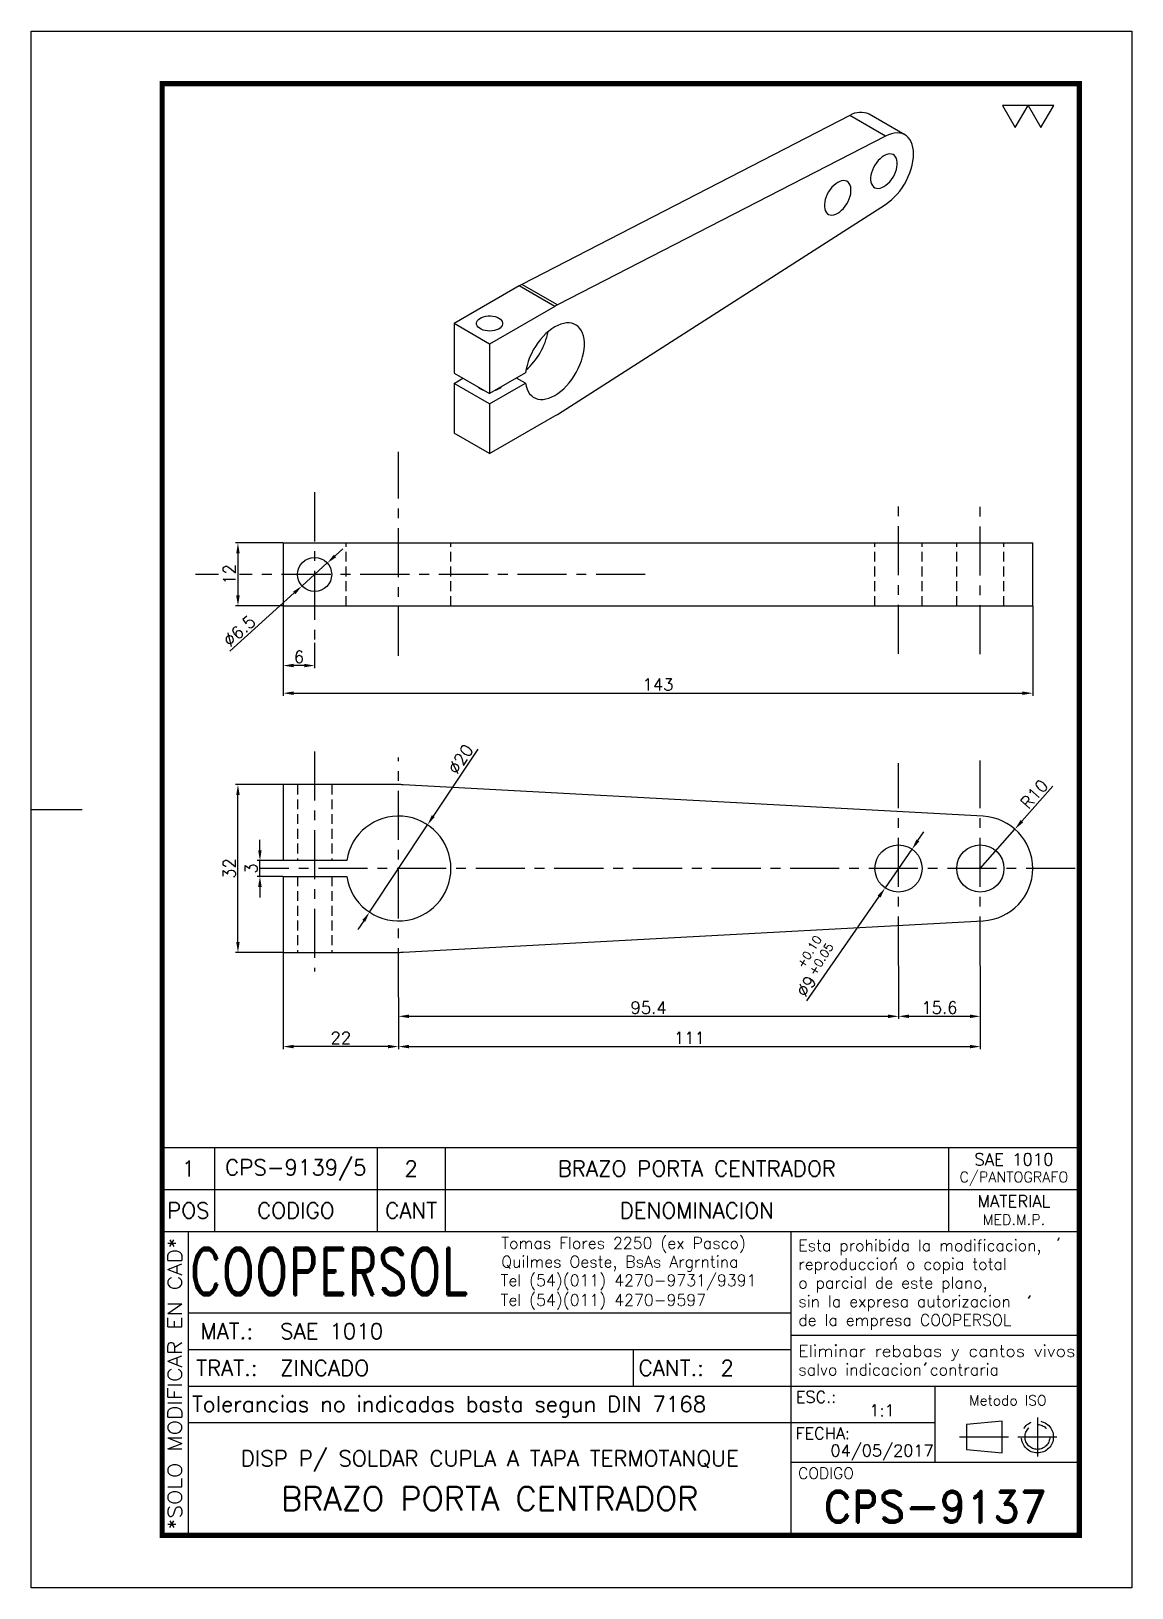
# Model space of a CAD drawing. Extents: x -13768 to 18086, y -10615 to 1188.
# Drawn here: x 3150 to 3360, y 891 to 1188 of the extents above; entities that cross this region are included whole.
import ezdxf
from ezdxf.enums import TextEntityAlignment as Align

# ---------------------------------------------------------------- set-up
doc = ezdxf.new("R2010")
doc.units = 0
doc.header["$LTSCALE"] = 7.5
doc.header["$MEASUREMENT"] = 0
doc.linetypes.add('CENTER', pattern=[2, 1.25, -0.25, 0.25, -0.25])
doc.linetypes.add('HIDDEN', pattern=[0.375, 0.25, -0.125])
doc.layers.get('0').update_dxf_attribs({"linetype": 'CONTINUOUS'})
doc.layers.get('DEFPOINTS').update_dxf_attribs({"linetype": 'CONTINUOUS'})
for name, color, linetype in [('0-CO', 3, 'CONTINUOUS'), ('1', 1, 'CENTER'), ('CL', 1, 'CENTER'), ('CO', 3, 'CONTINUOUS'), ('FI', 1, 'CONTINUOUS'), ('OC', 1, 'HIDDEN')]:
    doc.layers.add(name, color=color, linetype=linetype)
doc.styles.add('ROMAND', font='ROMAND')
doc.styles.add('ROMANS', font='ROMANS.SHX')
doc.dimstyles.new('1', dxfattribs={"dimtxt": 2.3, "dimasz": 2, "dimexe": 0.5, "dimexo": 0.0625, "dimgap": 0.5, "dimtad": 1, "dimdec": 4, "dimdsep": 46, "dimtxsty": 'ROMANS', "dimcen": -2, "dimclrt": 7, "dimadec": 0, "dimazin": 0, "dimtfac": 0.869565, "dimtdec": 4, "dimtmove": 0, "dimatfit": 3, "dimfxl": 1, "dimtolj": 1, "dimarcsym": 0})

msp = doc.modelspace()

# ---------------------------------------------------------------- blocks, each defined once
blk = doc.blocks.new('A4G')
blk.add_line((0, 148.5), (9.75, 148.5))
blk.add_lwpolyline([(0, 297), (210, 297), (210, 0), (0, 0)], close=True)
at = {"const_width": 1}
blk.add_lwpolyline([(25, 287), (200, 287), (200, 10), (25, 10)], close=True, dxfattribs=at)
blk = doc.blocks.new('*D77')
at = {"layer": 'CO', "color": 0, "lineweight": -2}
for p, q in [((3315.49, 1009.67), (3315.49, 999.54)), ((3220.09, 1003.63), (3220.09, 999.54)), ((3222.09, 1000.04), (3313.49, 1000.04))]:
    blk.add_line(p, q, dxfattribs=at)
at = {"layer": 'CO', "color": 0}
for points in [[(3222.09, 1000.38), (3222.09, 999.71), (3220.09, 1000.04)], [(3313.49, 1000.38), (3313.49, 999.71), (3315.49, 1000.04)]]:
    blk.add_solid(points, dxfattribs=at)
at = {"layer": 'DEFPOINTS', "color": 0}
for p in [(3315.49, 1009.73), (3220.09, 1003.7), (3315.49, 1000.04)]:
    blk.add_point(p, dxfattribs=at)
at = {"layer": 'CO', "color": 7, "insert": (3267.79, 1001.69), "char_height": 2.3, "attachment_point": 5, "style": 'ROMANS'}
blk.add_mtext('\\A1;95.4', dxfattribs=at)
blk = doc.blocks.new('*D78')
at = {"layer": 'CO', "color": 0, "lineweight": -2}
for p, q in [((3315.49, 1009.67), (3315.49, 999.54)), ((3331.09, 1009.67), (3331.09, 999.54)), ((3317.49, 1000.04), (3329.09, 1000.04))]:
    blk.add_line(p, q, dxfattribs=at)
at = {"layer": 'CO', "color": 0}
for points in [[(3317.49, 1000.38), (3317.49, 999.71), (3315.49, 1000.04)], [(3329.09, 1000.38), (3329.09, 999.71), (3331.09, 1000.04)]]:
    blk.add_solid(points, dxfattribs=at)
at = {"layer": 'DEFPOINTS', "color": 0}
for p in [(3315.49, 1009.73), (3331.09, 1009.73), (3331.09, 1000.04)]:
    blk.add_point(p, dxfattribs=at)
at = {"layer": 'CO', "color": 7, "insert": (3323.29, 1001.69), "char_height": 2.3, "attachment_point": 5, "style": 'ROMANS'}
blk.add_mtext('\\A1;15.6', dxfattribs=at)
blk = doc.blocks.new('*D79')
at = {"layer": 'CO', "color": 0, "lineweight": -2}
for p, q in [((3331.09, 1009.67), (3331.09, 993.77)), ((3220.09, 1003.63), (3220.09, 993.77)), ((3222.09, 994.27), (3329.09, 994.27))]:
    blk.add_line(p, q, dxfattribs=at)
at = {"layer": 'CO', "color": 0}
for points in [[(3222.09, 994.6), (3222.09, 993.93), (3220.09, 994.27)], [(3329.09, 994.6), (3329.09, 993.93), (3331.09, 994.27)]]:
    blk.add_solid(points, dxfattribs=at)
at = {"layer": 'DEFPOINTS', "color": 0}
for p in [(3331.09, 1009.73), (3220.09, 1003.7), (3331.09, 994.27)]:
    blk.add_point(p, dxfattribs=at)
at = {"layer": 'CO', "color": 7, "insert": (3275.59, 995.92), "char_height": 2.3, "attachment_point": 5, "style": 'ROMANS'}
blk.add_mtext('\\A1;111', dxfattribs=at)
blk = doc.blocks.new('*D80')
at = {"layer": 'CO', "color": 0, "lineweight": -2}
for p, q in [((3198.03, 1044.24), (3188.96, 1044.24)), ((3189.46, 1014.24), (3189.46, 1042.24)), ((3198.03, 1012.24), (3188.96, 1012.24))]:
    blk.add_line(p, q, dxfattribs=at)
at = {"layer": 'CO', "color": 0}
for points in [[(3189.12, 1042.24), (3189.79, 1042.24), (3189.46, 1044.24)], [(3189.12, 1014.24), (3189.79, 1014.24), (3189.46, 1012.24)]]:
    blk.add_solid(points, dxfattribs=at)
at = {"layer": 'DEFPOINTS', "color": 0}
for p in [(3189.46, 1044.24), (3198.09, 1044.24), (3198.09, 1012.24)]:
    blk.add_point(p, dxfattribs=at)
at = {"layer": 'CO', "color": 7, "insert": (3187.81, 1028.24), "char_height": 2.3, "attachment_point": 5, "rotation": 90, "style": 'ROMANS'}
blk.add_mtext('\\A1;32', dxfattribs=at)
blk = doc.blocks.new('*D81')
at = {"layer": 'CO', "color": 0, "lineweight": -2}
for p, q in [((3193.65, 1031.74), (3193.65, 1033.74)), ((3198.03, 1029.74), (3193.15, 1029.74)), ((3193.65, 1026.74), (3193.65, 1029.74)), ((3198.03, 1026.74), (3193.15, 1026.74)), ((3193.65, 1024.74), (3193.65, 1022.74))]:
    blk.add_line(p, q, dxfattribs=at)
at = {"layer": 'CO', "color": 0}
for points in [[(3193.31, 1031.74), (3193.98, 1031.74), (3193.65, 1029.74)], [(3193.31, 1024.74), (3193.98, 1024.74), (3193.65, 1026.74)]]:
    blk.add_solid(points, dxfattribs=at)
at = {"layer": 'DEFPOINTS', "color": 0}
for p in [(3193.65, 1029.74), (3198.09, 1029.74), (3198.09, 1026.74)]:
    blk.add_point(p, dxfattribs=at)
at = {"layer": 'CO', "color": 7, "insert": (3192, 1028.24), "char_height": 2.3, "attachment_point": 5, "rotation": 90, "style": 'ROMANS'}
blk.add_mtext('\\A1;3', dxfattribs=at)
blk = doc.blocks.new('*D82')
at = {"layer": 'CO', "color": 0, "lineweight": -2}
for p, q in [((3344.9, 1043.95), (3339.01, 1037.26)), ((3331.09, 1028.24), (3337.69, 1035.75))]:
    blk.add_line(p, q, dxfattribs=at)
at = {"layer": 'CO', "color": 0}
blk.add_solid([(3338.76, 1037.48), (3339.26, 1037.04), (3337.69, 1035.75)], dxfattribs=at)
at = {"layer": 'DEFPOINTS', "color": 0}
for p in [(3337.69, 1035.75), (3331.09, 1028.24)]:
    blk.add_point(p, dxfattribs=at)
at = {"layer": 'CO', "color": 7, "insert": (3341.38, 1042.44), "char_height": 2.3, "attachment_point": 5, "rotation": 48.6748, "style": 'ROMANS'}
blk.add_mtext('\\A1;R10', dxfattribs=at)
blk = doc.blocks.new('*D83')
at = {"layer": 'CO', "color": 0, "lineweight": -2}
for p, q in [((3198.09, 1012.18), (3198.09, 993.77)), ((3220.09, 1003.63), (3220.09, 993.77)), ((3218.09, 994.27), (3200.09, 994.27))]:
    blk.add_line(p, q, dxfattribs=at)
at = {"layer": 'CO', "color": 0}
for points in [[(3200.09, 994.6), (3200.09, 993.93), (3198.09, 994.27)], [(3218.09, 994.6), (3218.09, 993.93), (3220.09, 994.27)]]:
    blk.add_solid(points, dxfattribs=at)
at = {"layer": 'DEFPOINTS', "color": 0}
for p in [(3198.09, 1012.24), (3220.09, 1003.7), (3198.09, 994.27)]:
    blk.add_point(p, dxfattribs=at)
at = {"layer": 'CO', "color": 7, "insert": (3209.09, 995.92), "char_height": 2.3, "attachment_point": 5, "style": 'ROMANS'}
blk.add_mtext('\\A1;22', dxfattribs=at)
blk = doc.blocks.new('*D84')
at = {"layer": 'CO', "color": 0, "lineweight": -2}
for p, q in [((3235.2, 1051.02), (3226.72, 1038.24)), ((3214.56, 1019.91), (3225.62, 1036.58)), ((3213.45, 1018.25), (3212.35, 1016.58))]:
    blk.add_line(p, q, dxfattribs=at)
at = {"layer": 'CO', "color": 0}
for points in [[(3226.45, 1038.43), (3227, 1038.06), (3225.62, 1036.58)], [(3213.18, 1018.43), (3213.73, 1018.06), (3214.56, 1019.91)]]:
    blk.add_solid(points, dxfattribs=at)
at = {"layer": 'DEFPOINTS', "color": 0}
for p in [(3225.62, 1036.58), (3214.56, 1019.91)]:
    blk.add_point(p, dxfattribs=at)
at = {"layer": 'CO', "color": 7, "insert": (3231.94, 1049.1), "char_height": 2.3, "attachment_point": 5, "rotation": 56.4317, "style": 'ROMANS'}
blk.add_mtext('\\A1;∅20', dxfattribs=at)
blk = doc.blocks.new('*D85')
at = {"layer": 'CO', "color": 0, "lineweight": -2}
for p, q in [((3198.09, 1078.28), (3198.09, 1066.46)), ((3204.09, 1071.3), (3204.09, 1066.46)), ((3202.09, 1066.96), (3200.09, 1066.96))]:
    blk.add_line(p, q, dxfattribs=at)
at = {"layer": 'CO', "color": 0}
for points in [[(3200.09, 1067.3), (3200.09, 1066.63), (3198.09, 1066.96)], [(3202.09, 1067.3), (3202.09, 1066.63), (3204.09, 1066.96)]]:
    blk.add_solid(points, dxfattribs=at)
at = {"layer": 'DEFPOINTS', "color": 0}
for p in [(3198.09, 1078.35), (3204.09, 1071.37), (3198.09, 1066.96)]:
    blk.add_point(p, dxfattribs=at)
at = {"layer": 'CO', "color": 7, "insert": (3201.09, 1068.61), "char_height": 2.3, "attachment_point": 5, "style": 'ROMANS'}
blk.add_mtext('\\A1;6', dxfattribs=at)
blk = doc.blocks.new('*D86')
at = {"layer": 'CO', "color": 0, "lineweight": -2}
for p, q in [((3198.03, 1090.35), (3188.96, 1090.35)), ((3189.46, 1088.35), (3189.46, 1080.35)), ((3198.03, 1078.35), (3188.96, 1078.35))]:
    blk.add_line(p, q, dxfattribs=at)
at = {"layer": 'CO', "color": 0}
for points in [[(3189.12, 1088.35), (3189.79, 1088.35), (3189.46, 1090.35)], [(3189.12, 1080.35), (3189.79, 1080.35), (3189.46, 1078.35)]]:
    blk.add_solid(points, dxfattribs=at)
at = {"layer": 'DEFPOINTS', "color": 0}
for p in [(3198.09, 1090.35), (3189.46, 1078.35), (3198.09, 1078.35)]:
    blk.add_point(p, dxfattribs=at)
at = {"layer": 'CO', "color": 7, "insert": (3187.81, 1084.35), "char_height": 2.3, "attachment_point": 5, "rotation": 90, "style": 'ROMANS'}
blk.add_mtext('\\A1;12', dxfattribs=at)
blk = doc.blocks.new('*D87')
at = {"layer": 'CO', "color": 0, "lineweight": -2}
for p, q in [((3207.98, 1087.87), (3209.46, 1089.21)), ((3206.5, 1086.53), (3201.68, 1082.16)), ((3187.91, 1069.69), (3200.2, 1080.82))]:
    blk.add_line(p, q, dxfattribs=at)
at = {"layer": 'CO', "color": 0}
for points in [[(3207.75, 1088.12), (3208.2, 1087.62), (3206.5, 1086.53)], [(3199.97, 1081.07), (3200.42, 1080.57), (3201.68, 1082.16)]]:
    blk.add_solid(points, dxfattribs=at)
at = {"layer": 'DEFPOINTS', "color": 0}
for p in [(3206.5, 1086.53), (3201.68, 1082.16)]:
    blk.add_point(p, dxfattribs=at)
at = {"layer": 'CO', "color": 7, "insert": (3189.73, 1073.56), "char_height": 2.3, "attachment_point": 5, "rotation": 42.1862, "style": 'ROMANS'}
blk.add_mtext('\\A1;∅6.5', dxfattribs=at)
blk = doc.blocks.new('*D88')
at = {"layer": 'CO', "color": 0, "lineweight": -2}
for p, q in [((3198.09, 1078.28), (3198.09, 1061.19)), ((3341.09, 1078.28), (3341.09, 1061.19)), ((3200.09, 1061.69), (3339.09, 1061.69))]:
    blk.add_line(p, q, dxfattribs=at)
at = {"layer": 'CO', "color": 0}
for points in [[(3200.09, 1062.02), (3200.09, 1061.35), (3198.09, 1061.69)], [(3339.09, 1062.02), (3339.09, 1061.35), (3341.09, 1061.69)]]:
    blk.add_solid(points, dxfattribs=at)
at = {"layer": 'DEFPOINTS', "color": 0}
for p in [(3198.09, 1078.35), (3341.09, 1078.35), (3341.09, 1061.69)]:
    blk.add_point(p, dxfattribs=at)
at = {"layer": 'CO', "color": 7, "insert": (3269.59, 1063.34), "char_height": 2.3, "attachment_point": 5, "style": 'ROMANS'}
blk.add_mtext('\\A1;143', dxfattribs=at)
blk = doc.blocks.new('LISPIE')
blk.add_line((0, 0), (0, 8))
at = {"layer": 'FI', "color": 7}
for p, q in [((0, 8), (175, 8)), ((10, 8), (10, 0)), ((41, 8), (41, 0)), ((54, 8), (54, 0)), ((150, 8), (150, 0))]:
    blk.add_line(p, q, dxfattribs=at)
at = {"style": 'ROMANS'}
for tag, height, p in [('MATERIAL', 2.3, (162.5, 5.75)), ('POS', 3, (5, 4)), ('CODIGO', 3, (25.5, 4)), ('CANT', 3, (47.5, 4)), ('DENOMINACION', 3, (102, 4)), ('MED.M.P.', 2, (162.5, 2.25))]:
    blk.add_attdef(tag, text='', height=height, dxfattribs=at).set_placement(p, align=Align.MIDDLE)
blk = doc.blocks.new('*D114')
at = {"layer": 'CO', "color": 0, "lineweight": -2}
for p, q in [((3319.19, 1033.58), (3320.33, 1035.23)), ((3318.05, 1031.94), (3312.92, 1024.55)), ((3297.96, 1002.99), (3311.78, 1022.9))]:
    blk.add_line(p, q, dxfattribs=at)
at = {"layer": 'CO', "color": 0}
for points in [[(3318.92, 1033.77), (3319.47, 1033.39), (3318.05, 1031.94)], [(3311.51, 1023.09), (3312.06, 1022.71), (3312.92, 1024.55)]]:
    blk.add_solid(points, dxfattribs=at)
at = {"layer": 'DEFPOINTS', "color": 0}
for p in [(3318.05, 1031.94), (3312.92, 1024.55)]:
    blk.add_point(p, dxfattribs=at)
at = {"layer": 'CO', "color": 7, "insert": (3297.89, 1005.78), "char_height": 2.3, "attachment_point": 5, "rotation": 55.2379, "style": 'ROMANS'}
blk.add_mtext('\\A1;∅9', dxfattribs=at)
blk = doc.blocks.new('TOL')
at = {"layer": '0-CO', "style": 'ROMANS'}
for tag, p in [('TOLSUP', (2.34, 3.94)), ('TOLINF', (2.34, 1.29))]:
    blk.add_attdef(tag, p, '', height=1.64, dxfattribs=at)
blk = doc.blocks.new('COOPERSOLROT-02')
for p, q in [((0, 58), (175, 58)), ((0, 0), (0, 58)), ((5, 0), (5, 58)), ((120, 0), (120, 58)), ((175, 0), (175, 58)), ((5, 42.5), (120, 42.5)), ((120, 38.19), (175, 38.19)), ((5, 35.5), (120, 35.5)), ((89.89, 28.5), (89.89, 35.5)), ((5, 28.5), (175, 28.5)), ((147.5, 14), (147.5, 28.5)), ((147.5, 21.5), (5, 21.5)), ((120, 14), (175, 14)), ((0, 0), (175, 0))]:
    blk.add_line(p, q)
at = {"color": 1, "linetype": 'CENTER'}
blk.add_line((166.98, 22.51), (166.98, 15.06), dxfattribs=at)
for points in [[(152.09, 18.79), (161.93, 18.79)], [(163.26, 18.79), (170.71, 18.79)]]:
    blk.add_lwpolyline(points, dxfattribs=at)
at = {"layer": '1'}
for points in [[(170.85, 56.26), (171.21, 56.85)], [(139.66, 52.43), (140.02, 53.02)], [(165.28, 45.22), (165.64, 45.81)], [(145.46, 32.42), (145.82, 33.01)]]:
    blk.add_lwpolyline(points, dxfattribs=at)
blk.add_lwpolyline([(160.25, 18.79), (160.25, 21.83), (153.47, 21.16), (153.47, 16.41), (160.25, 15.74)], close=True, dxfattribs=at)
for radius in [3.05, 2.37]:
    blk.add_circle((166.98, 18.79), radius, dxfattribs=at)
at = {"style": 'ROMANS', "width": 0.996387}
blk.add_text('*SOLO MODIFICAR EN CAD*', height=2.7, rotation=90, dxfattribs=at).set_placement((3.77, 1.09), (3.77, 56.81), align=Align.FIT)
at = {"style": 'ROMAND', "width": 0.75}
blk.add_text('COOPERSOL', height=9, dxfattribs=at).set_placement((5.26, 45.85))
at = {"style": 'ROMANS'}
for s, p in [('MAT.:', (7.32, 37.47)), ('TRAT.:', (6.5, 30.47)), ('CANT.:', (90.89, 30.47)), ('Tolerancias no indicadas basta segun DIN 7168', (5.7, 23.56))]:
    blk.add_text(s, height=3, dxfattribs=at).set_placement(p)
for tag, height, style, p in [('CONJUNTO', 2.3, 'ROMANS', (62.5, 17.5)), ('SUBCONJUNTO', 3, 'ROMANS', (62.5, 11.5)), ('DENOMINACION', 4.5, 'ROMANS', (62.5, 4.75)), ('COD-PLA', 6, 'ROMAND', (147.5, 5.5))]:
    blk.add_attdef(tag, text='', height=height, dxfattribs=dict(style=style)).set_placement(p, align=Align.MIDDLE)
at = {"layer": '1', "style": 'ROMANS'}
for s, height, p in [('Tomas Flores 2250 (ex Pasco)', 2.2, (64.69, 54.68)), ('Esta prohibida la modificacion,', 2.2, (121.36, 54.23)), ('Quilmes Oeste, BsAs Argrntina', 2.2, (64.69, 51.12)), ('reproduccion o copia total', 2.2, (121.36, 50.67)), ('Tel (54)(011) 4270-9731/9391', 2.2, (64.55, 47.56)), ('o parcial de este plano,', 2.2, (121.36, 47.11)), ('Tel (54)(011) 4270-9597', 2.2, (64.55, 43.83)), ('sin la expresa autorizacion ', 2.2, (121.36, 43.55)), ('de la empresa COOPERSOL', 2.2, (121.36, 39.99)), ('salvo indicacion contraria', 2.2, (121.36, 30.54)), ('ESC.:', 2.25, (120.89, 25.29)), ('FECHA:', 2.25, (120.81, 18.36)), ('CODIGO', 2.16, (121.33, 10.78))]:
    blk.add_text(s, height=height, dxfattribs=at).set_placement(p)
at = {"layer": '1', "style": 'ROMANS', "width": 0.96139}
blk.add_text('Eliminar rebabas y cantos vivos', height=2.2, dxfattribs=at).set_placement((121.34, 34.1), (174.21, 34.1), align=Align.FIT)
at = {"layer": '1', "style": 'ROMANS'}
blk.add_text('Metodo ISO', height=1.948, dxfattribs=at).set_placement((161.34, 25.77), align=Align.MIDDLE)
for tag, p in [('MAT', (22.51, 37.47)), ('TRAT', (22.51, 30.47)), ('CANT', (106.49, 30.47))]:
    blk.add_attdef(tag, p, '', height=3, dxfattribs=at)
for tag, p in [('ESC', (137.33, 22.73)), ('FECHA', (137.33, 15.06))]:
    blk.add_attdef(tag, text='', height=2.25, dxfattribs=at).set_placement(p, align=Align.CENTER)

# ---------------------------------------------------------------- dimensions: what is measured, and where the dimension line sits
at = {"layer": 'CO'}
for base, p1, p2, picture, middle in [((3189.45558, 1078.34624), (3198.08842, 1090.34624), (3198.08842, 1078.34624), '*D86', (3187.80558, 1084.34624)), ((3189.45558, 1044.24457), (3198.08842, 1012.24457), (3198.08842, 1044.24457), '*D80', (3187.80558, 1028.24457)), ((3193.64692, 1029.74457), (3198.08842, 1026.74457), (3198.08842, 1029.74457), '*D81', (3191.99692, 1028.24457))]:
    dim = msp.add_linear_dim(base=base, p1=p1, p2=p2, angle=90, dimstyle='1', dxfattribs=at)
    dim.commit()
    dim.dimension.update_dxf_attribs({"geometry": picture, "text_midpoint": middle})
for p1, p2, picture, middle in [((3206.49656, 1086.52875), (3201.68028, 1082.16373), '*D87', (3190.84002, 1072.33915)), ((3214.55911, 1019.9123), (3225.61772, 1036.57685), '*D84', (3233.31977, 1048.1833)), ((3318.05418, 1031.94144), (3312.92265, 1024.5477), '*D114', (3299.24596, 1004.84172))]:
    dim = msp.add_diameter_dim_2p(p1=p1, p2=p2, dimstyle='1', dxfattribs=at)
    dim.commit()
    dim.dimension.update_dxf_attribs({"geometry": picture, "text_midpoint": middle, "dimtype": 163})
for base, p1, p2, picture, middle in [((3198.08842, 1066.96348), (3204.08842, 1071.36668), (3198.08842, 1078.34624), '*D85', (3201.08842, 1068.61348)), ((3341.08842, 1061.687), (3198.08842, 1078.34624), (3341.08842, 1078.34624), '*D88', (3269.58842, 1063.337)), ((3198.08842, 994.26652), (3220.08842, 1003.69655), (3198.08842, 1012.24457), '*D83', (3209.08842, 995.91652)), ((3315.48842, 1000.04477), (3220.08842, 1003.69655), (3315.48842, 1009.72905), '*D77', (3267.78842, 1001.69477)), ((3331.08842, 994.26652), (3220.08842, 1003.69655), (3331.08842, 1009.72905), '*D79', (3275.58842, 995.91652)), ((3331.08842, 1000.04477), (3315.48842, 1009.72905), (3331.08842, 1009.72905), '*D78', (3323.28842, 1001.69477))]:
    dim = msp.add_linear_dim(base=base, p1=p1, p2=p2, dimstyle='1', dxfattribs=at)
    dim.commit()
    dim.dimension.update_dxf_attribs({"geometry": picture, "text_midpoint": middle})
dim = msp.add_radius_dim(center=(3331.08842, 1028.24457), mpoint=(3337.69174, 1035.75431), dimstyle='1', dxfattribs=at)
dim.commit()
dim.dimension.update_dxf_attribs({"geometry": '*D82', "text_midpoint": (3341.37682, 1042.44398)})

# ---------------------------------------------------------------- linework, layer by layer
for p, q in [((3198.08842, 1090.34624), (3220.08842, 1090.34624)), ((3198.08842, 1090.34624), (3198.08842, 1078.34624)), ((3220.08842, 1090.34624), (3220.95328, 1090.34624)), ((3220.95328, 1090.34624), (3331.62896, 1090.34624)), ((3331.62896, 1090.34624), (3341.08842, 1090.34624)), ((3341.08842, 1078.34624), (3341.08842, 1090.34624)), ((3198.08842, 1078.34624), (3220.08842, 1078.34624)), ((3220.08842, 1078.34624), (3220.95328, 1078.34624)), ((3220.95328, 1078.34624), (3331.62896, 1078.34624)), ((3331.62896, 1078.34624), (3341.08842, 1078.34624)), ((3198.08842, 1044.24457), (3198.08842, 1029.74457)), ((3220.08842, 1044.24457), (3198.08842, 1044.24457)), ((3331.62896, 1038.22995), (3220.95328, 1044.22118)), ((3210.20156, 1029.74457), (3198.08842, 1029.74457)), ((3198.08842, 1026.74457), (3210.20156, 1026.74457)), ((3198.08842, 1026.74457), (3198.08842, 1012.24457)), ((3220.95328, 1012.26797), (3331.62896, 1018.25919)), ((3198.08842, 1012.24457), (3220.08842, 1012.24457))]:
    msp.add_line(p, q)
for centre, radius in [((3204.08842, 1084.34624), 3.25), ((3315.48842, 1028.24457), 4.5), ((3331.08842, 1028.24457), 4.5)]:
    msp.add_circle(centre, radius)
for centre, radius, start, end in [((3220.08842, 1028.24457), 16, 86.9014207, 90), ((3220.08842, 1028.24457), 10, 188.6269266, 171.3730734), ((3331.08842, 1028.24457), 10, 273.0985793, 86.9014207), ((3220.08842, 1028.24457), 16, 270, 273.0985793)]:
    msp.add_arc(centre, radius, start, end)
at = {"layer": 'CL'}
for p, q in [((3220.08842, 1068.80424), (3220.08842, 1107.74284)), ((3204.08842, 1100.03603), (3204.08842, 1071.36668)), ((3315.48842, 1069.1864), (3315.48842, 1097.57224)), ((3331.08842, 1069.12811), (3331.08842, 1097.30391)), ((3185.72958, 1084.34624), (3181.34127, 1084.34624)), ((3267.16748, 1084.34624), (3189.74725, 1084.34624)), ((3204.08842, 1050.57093), (3204.08842, 1008.59407)), ((3220.08842, 1003.69655), (3220.08842, 1049.41469)), ((3331.08842, 1009.72905), (3331.08842, 1048.87802)), ((3315.48842, 1009.72905), (3315.48842, 1048.34133)), ((3349.18472, 1028.24457), (3193.55471, 1028.24457))]:
    msp.add_line(p, q, dxfattribs=at)
at = {"layer": 'CO'}
for points in [[(3337.74912, 1169.60654), (3340.19327, 1173.83994), (3335.30497, 1173.83994)], [(3342.63743, 1169.60654), (3345.08158, 1173.83994), (3340.19327, 1173.83994)]]:
    msp.add_lwpolyline(points, close=True, dxfattribs=at)
at = {"layer": 'FI'}
for p, q in [((3306.21836, 1171.90702), (3243.61074, 1139.67808)), ((3313.00658, 1167.98826), (3306.21836, 1171.90702)), ((3316.70048, 1168.21736), (3309.91226, 1172.13612)), ((3313.00658, 1167.98826), (3250.39897, 1135.75932)), ((3250.39897, 1114.88644), (3313.00658, 1154.94271)), ((3243.1215, 1139.41093), (3230.67642, 1132.22654)), ((3249.90973, 1135.49217), (3243.1215, 1139.41093)), ((3250.39897, 1135.75932), (3243.61074, 1139.67808)), ((3249.90973, 1135.49217), (3237.46465, 1128.30778)), ((3237.46465, 1128.30778), (3230.67642, 1132.22654)), ((3230.67642, 1132.22654), (3230.67642, 1122.75466)), ((3237.46465, 1128.30778), (3237.46465, 1118.83591)), ((3230.67642, 1122.75466), (3237.46465, 1118.83591)), ((3244.31687, 1122.79161), (3237.46465, 1118.83591)), ((3230.67642, 1120.79497), (3232.37375, 1121.77481)), ((3237.46465, 1116.87621), (3230.67642, 1120.79497)), ((3230.67642, 1120.79497), (3230.67642, 1111.32309)), ((3237.46465, 1116.87621), (3244.31687, 1120.83191)), ((3244.31687, 1120.83191), (3242.61954, 1121.81176)), ((3237.46465, 1116.87621), (3237.46465, 1107.40433)), ((3237.46465, 1107.40433), (3249.90973, 1114.58873)), ((3237.46465, 1107.40433), (3230.67642, 1111.32309))]:
    msp.add_line(p, q, dxfattribs=at)
at = {"layer": 'FI', "flags": 128}
for points in [[(3313.00658, 1154.94271), (3313.5752, 1155.33993), (3314.13489, 1155.79791), (3314.67992, 1156.312), (3315.20474, 1156.87692), (3315.70398, 1157.48691), (3316.17255, 1158.13574), (3316.60564, 1158.81679), (3316.99885, 1159.52309), (3317.34815, 1160.24743), (3317.64998, 1160.9824), (3317.90124, 1161.72051), (3318.09939, 1162.45421), (3318.24238, 1163.17601), (3318.32877, 1163.87853), (3318.35766, 1164.5546), (3318.32877, 1165.19731), (3318.24238, 1165.80009), (3318.09939, 1166.35679), (3317.90124, 1166.86172), (3317.64998, 1167.30972), (3317.34815, 1167.69622), (3316.99885, 1168.01726), (3316.60564, 1168.26957), (3316.17255, 1168.45057), (3315.70398, 1168.55842), (3315.20474, 1168.592), (3314.67992, 1168.55098), (3314.13489, 1168.43577), (3313.5752, 1168.24756), (3313.00658, 1167.98826)], [(3312.70081, 1158.34942), (3313.08021, 1158.60128), (3313.45113, 1158.91317), (3313.8053, 1159.27813), (3314.13479, 1159.68802), (3314.43224, 1160.13366), (3314.69103, 1160.60512), (3314.90535, 1161.09185), (3315.07043, 1161.58298), (3315.18257, 1162.06755), (3315.23927, 1162.53472), (3315.23927, 1162.97407), (3315.18257, 1163.37577), (3315.07043, 1163.73086), (3314.90535, 1164.0314), (3314.69103, 1164.27067), (3314.43224, 1164.44335), (3314.13479, 1164.54555), (3313.8053, 1164.57502), (3313.45113, 1164.53107), (3313.08021, 1164.4147), (3312.70081, 1164.22851), (3312.32141, 1163.97666), (3311.95048, 1163.66477), (3311.59632, 1163.2998), (3311.26683, 1162.88992), (3310.96937, 1162.44427), (3310.71059, 1161.97282), (3310.49627, 1161.48609), (3310.33119, 1160.99495), (3310.21905, 1160.51039), (3310.16234, 1160.04321), (3310.16234, 1159.60387), (3310.21905, 1159.20217), (3310.33119, 1158.84708), (3310.49627, 1158.54654), (3310.71059, 1158.30726), (3310.96937, 1158.13459), (3311.26683, 1158.03238), (3311.59632, 1158.00292), (3311.95048, 1158.04686), (3312.32141, 1158.16323), (3312.70081, 1158.34942)], [(3303.87611, 1153.25503), (3304.25551, 1153.50689), (3304.62644, 1153.81878), (3304.9806, 1154.18375), (3305.31009, 1154.59363), (3305.60755, 1155.03928), (3305.86633, 1155.51073), (3306.08066, 1155.99746), (3306.24573, 1156.4886), (3306.35788, 1156.97316), (3306.41458, 1157.44033), (3306.41458, 1157.87968), (3306.35788, 1158.28138), (3306.24573, 1158.63647), (3306.08066, 1158.93701), (3305.86633, 1159.17629), (3305.60755, 1159.34896), (3305.31009, 1159.45117), (3304.9806, 1159.48063), (3304.62644, 1159.43669), (3304.25551, 1159.32032), (3303.87611, 1159.13413), (3303.49672, 1158.88227), (3303.12579, 1158.57038), (3302.77163, 1158.20541), (3302.44214, 1157.79553), (3302.14468, 1157.34988), (3301.8859, 1156.87843), (3301.67157, 1156.3917), (3301.5065, 1155.90057), (3301.39435, 1155.416), (3301.33765, 1154.94883), (3301.33765, 1154.50948), (3301.39435, 1154.10778), (3301.5065, 1153.75269), (3301.67157, 1153.45215), (3301.8859, 1153.21288), (3302.14468, 1153.0402), (3302.44214, 1152.938), (3302.77163, 1152.90853), (3303.12579, 1152.95248), (3303.49672, 1153.06884), (3303.87611, 1153.25503)], [(3239.23241, 1133.24705), (3239.51965, 1133.04843), (3239.74084, 1132.82339), (3239.88887, 1132.57917), (3239.95898, 1132.32362), (3239.94893, 1132.06495), (3239.85902, 1131.81147), (3239.69216, 1131.57133), (3239.45371, 1131.35225), (3239.15132, 1131.16127), (3238.79473, 1131.00453), (3238.39538, 1130.88706), (3237.96612, 1130.81265), (3237.52074, 1130.78368), (3237.07356, 1130.80109), (3236.63895, 1130.86431), (3236.23088, 1130.97131), (3235.86246, 1131.11866), (3235.54553, 1131.30161), (3235.29029, 1131.5143), (3235.10494, 1131.74987), (3234.99542, 1132.00077), (3234.96528, 1132.25892), (3235.01546, 1132.51603), (3235.14436, 1132.76384), (3235.34784, 1132.99438), (3235.61935, 1133.20023), (3235.95017, 1133.3748), (3236.32967, 1133.51246), (3236.74565, 1133.60878), (3237.18473, 1133.66068), (3237.63282, 1133.66649), (3238.0755, 1133.62601), (3238.49854, 1133.54056), (3238.88836, 1133.41287), (3239.23241, 1133.24705)], [(3244.31687, 1120.83191), (3244.43148, 1120.24941), (3244.60236, 1119.71611), (3244.82775, 1119.2375), (3245.10534, 1118.81849), (3245.43227, 1118.46339), (3245.8052, 1118.17585), (3246.22028, 1117.95881), (3246.67326, 1117.81451), (3247.15948, 1117.74443), (3247.67395, 1117.74929), (3248.21138, 1117.82904), (3248.76626, 1117.98286), (3249.33288, 1118.20917), (3249.90543, 1118.50564), (3250.47802, 1118.86924), (3251.04478, 1119.29622), (3251.59988, 1119.78221), (3252.13761, 1120.3222), (3252.65246, 1120.91065), (3253.13915, 1121.54152), (3253.59266, 1122.20833), (3254.00834, 1122.90423), (3254.38193, 1123.62207), (3254.70958, 1124.35448), (3254.98793, 1125.09394), (3255.21412, 1125.83285), (3255.38582, 1126.56361), (3255.50128, 1127.27874), (3255.55931, 1127.97087), (3255.55931, 1128.6329), (3255.50128, 1129.25804), (3255.38582, 1129.83985), (3255.21412, 1130.37237), (3254.98793, 1130.85012), (3254.70958, 1131.2682), (3254.38193, 1131.62231), (3254.00834, 1131.90882), (3253.59266, 1132.12479), (3253.13915, 1132.26798), (3252.65246, 1132.33694), (3252.13761, 1132.33096), (3251.59988, 1132.2501), (3251.04478, 1132.09518), (3250.47802, 1131.8678), (3249.90543, 1131.57029), (3249.33288, 1131.20572), (3248.76626, 1130.77782), (3248.21138, 1130.29099), (3247.67395, 1129.75023), (3247.15948, 1129.1611), (3246.67326, 1128.52964), (3246.22028, 1127.86234), (3245.8052, 1127.16606), (3245.43227, 1126.44795), (3245.10534, 1125.71537), (3244.82775, 1124.97587), (3244.60236, 1124.23703), (3244.43148, 1123.50644), (3244.31687, 1122.79161)]]:
    msp.add_lwpolyline(points, dxfattribs=at)
at = {"layer": 'FI'}
for centre, radius, start, end in [((3308.27037, 1168.7152), 3.79453, 64.3610487, 122.7367761), ((3248.91408, 1129.38443), 11.57949, 117.2577457, 120.0161958), ((3255.70231, 1125.46567), 11.57949, 117.2577457, 120.0161958), ((3235.85187, 1133.15588), 13.02075, 311.0262102, 348.9791664), ((3236.88138, 1121.74431), 2.29965, 225.584072, 254.4213046), ((3238.00414, 1121.82012), 2.38453, 286.1024497, 313.8921737), ((3243.62815, 1125.46228), 12.55756, 300.0147252, 302.6280024)]:
    msp.add_arc(centre, radius, start, end, dxfattribs=at)
at = {"layer": 'OC'}
for p, q in [((3210.08842, 1078.34624), (3210.08842, 1090.34624)), ((3230.08842, 1078.34624), (3230.08842, 1090.34624)), ((3310.98842, 1078.34624), (3310.98842, 1090.34624)), ((3319.98842, 1078.34624), (3319.98842, 1090.34624)), ((3326.58842, 1078.34624), (3326.58842, 1090.34624)), ((3335.58842, 1078.34624), (3335.58842, 1090.34624)), ((3200.83842, 1044.24457), (3200.83842, 1029.74457)), ((3207.33842, 1044.24457), (3207.33842, 1029.74457)), ((3200.83842, 1026.74457), (3200.83842, 1012.24457)), ((3207.33842, 1026.74457), (3207.33842, 1012.24457))]:
    msp.add_line(p, q, dxfattribs=at)

# ---------------------------------------------------------------- block references
msp.add_blockref('A4G', (3150, 891))
for p, values in [((3175, 967), {'POS': '1', 'DENOMINACION': 'BRAZO PORTA CENTRADOR', 'CANT': '2', 'CODIGO': 'CPS-9139/5', 'MED.M.P.': 'C/PANTOGRAFO', 'MATERIAL': 'SAE 1010'}), ((3175, 959), {'POS': 'POS', 'DENOMINACION': 'DENOMINACION', 'CANT': 'CANT', 'CODIGO': 'CODIGO', 'MED.M.P.': 'MED.M.P.', 'MATERIAL': 'MATERIAL'})]:
    msp.add_blockref('LISPIE', p).add_auto_attribs(values)
ref = msp.add_blockref('COOPERSOLROT-02', (3175, 901))
ref.add_attrib('COD-PLA', 'CPS-9137', dxfattribs={"height": 6, "style": 'ROMAND'}).set_placement((3322.5, 906.5), align=Align.MIDDLE)
ref.add_attrib('FECHA', '04/05/2017', dxfattribs={"layer": '1', "height": 2.25, "style": 'ROMANS'}).set_placement((3312.33468, 916.061), align=Align.CENTER)
ref.add_attrib('MAT', 'SAE 1010', (3197.50529, 938.46815), dxfattribs={"layer": '1', "height": 3, "style": 'ROMANS'})
ref.add_attrib('TRAT', 'ZINCADO', (3197.50529, 931.46815), dxfattribs={"layer": '1', "height": 3, "style": 'ROMANS'})
ref.add_attrib('ESC', '1:1', dxfattribs={"layer": '1', "height": 2.25, "style": 'ROMANS'}).set_placement((3312.33468, 923.72855), align=Align.CENTER)
ref.add_attrib('CANT', '2', (3281.49059, 931.46815), dxfattribs={"layer": '1', "height": 3, "style": 'ROMANS'})
ref.add_attrib('DENOMINACION', 'BRAZO PORTA CENTRADOR', dxfattribs={"height": 4.5, "style": 'ROMANS'}).set_placement((3237.5, 908.03781), align=Align.MIDDLE)
ref.add_attrib('SUBCONJUNTO', 'DISP P/ SOLDAR CUPLA A TAPA TERMOTANQUE', dxfattribs={"height": 3, "style": 'ROMANS'}).set_placement((3237.5, 915.47785), align=Align.MIDDLE)
at = {"layer": 'CO', "rotation": 57.8000644230206}
msp.add_blockref('TOL', (3299.42486, 1005.00362), dxfattribs=at).add_auto_attribs({'TOLINF': '+0.05', 'TOLSUP': '+0.10'})

msp.set_redraw_order([(e.dxf.handle, doc.entitydb.next_handle()) for e in msp.query("TEXT MTEXT ATTDEF DIMENSION ARC_DIMENSION")])  # texts and dimensions are drawn at this point

doc.saveas('drawing.dxf')
